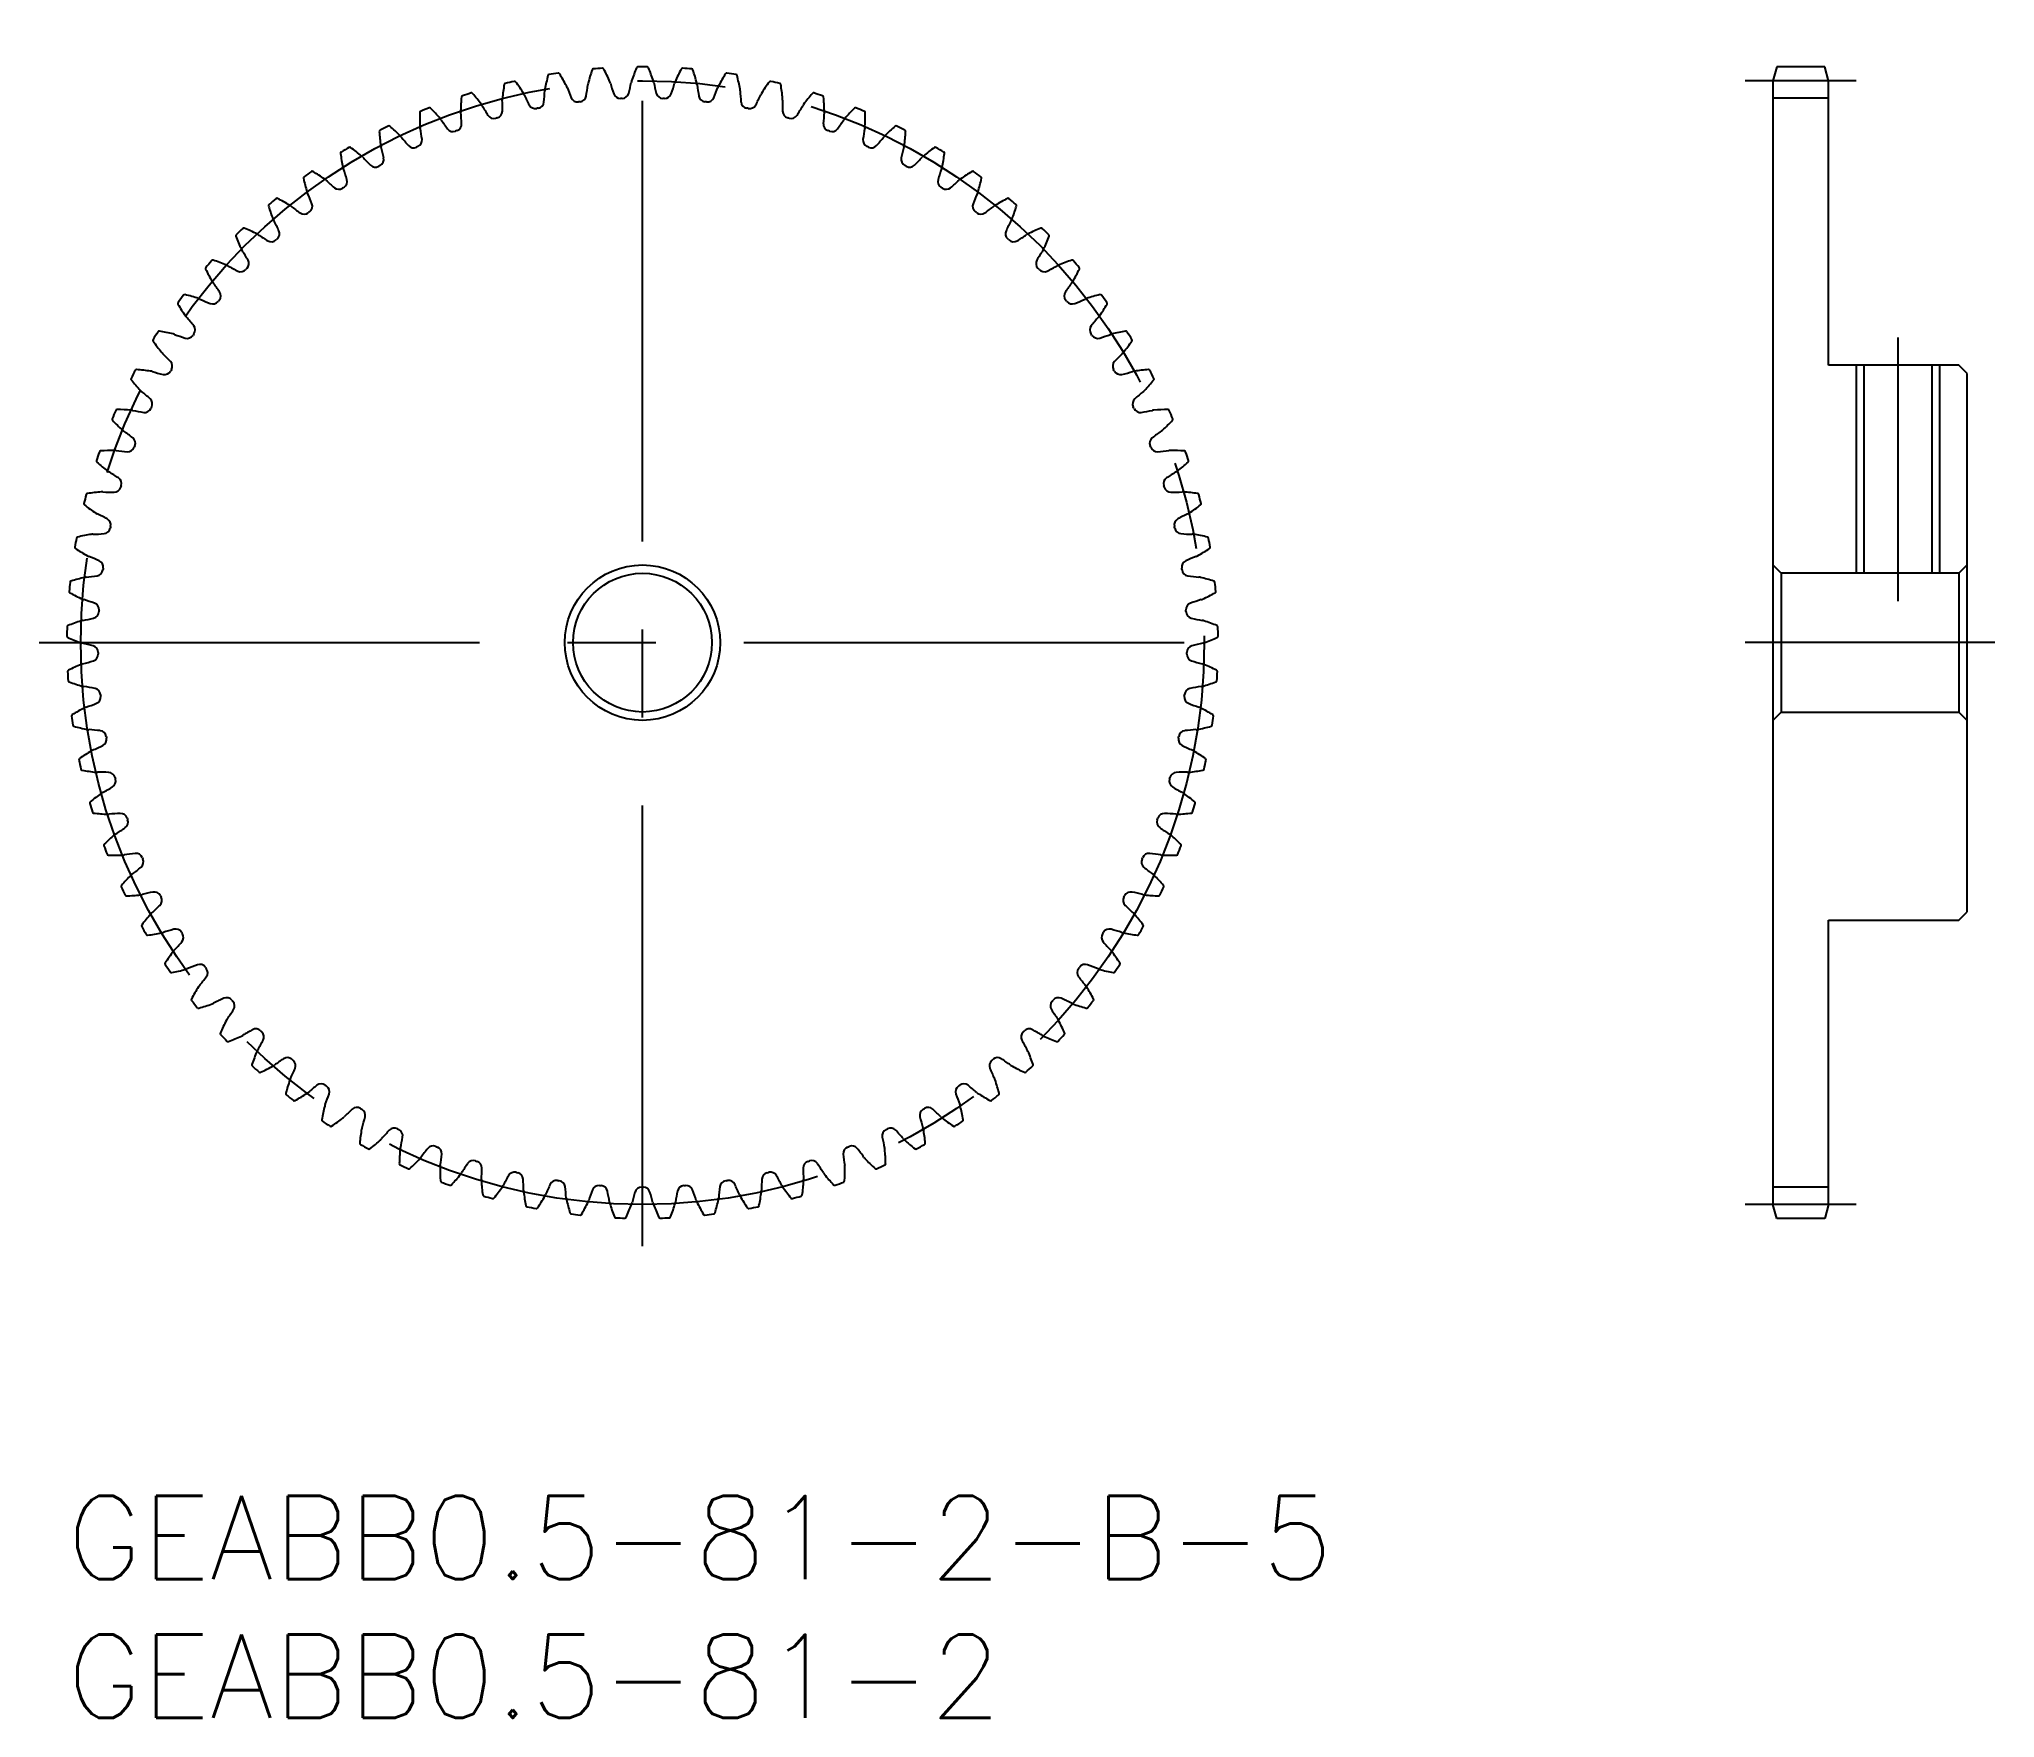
# Model space of a CAD drawing. Extents: x -1 to 69.5, y -8 to 52.5.
import ezdxf

# ---------------------------------------------------------------- set-up
doc = ezdxf.new("R2010")
doc.units = 0
doc.header["$LTSCALE"] = 0.5
doc.linetypes.add('CENTER', pattern=[50.8, 31.75, -6.35, 6.35, -6.35])
for name, color, linetype in [('MSM_CENTER', 1, 'CENTER'), ('MSM_CONTINUOUS', 7, 'CONTINUOUS'), ('MSM_NARROW', 5, 'CONTINUOUS'), ('MSM_PART_NUMBER', 7, 'CONTINUOUS')]:
    doc.layers.add(name, color=color, linetype=linetype)
doc.styles.get("Standard").update_dxf_attribs({"font": 'txt.shx', "height": 1, "bigfont": 'bigfont.shx'})

# ---------------------------------------------------------------- blocks, each defined once
blk = doc.blocks.new('*U2')
at = {"layer": 'MSM_PART_NUMBER'}
blk.add_text('GEABB0.5-81-2-B-5', height=3, dxfattribs=at).set_placement((0, -3))
blk = doc.blocks.new('*U3')
at = {"layer": 'MSM_PART_NUMBER'}
blk.add_text('GEABB0.5-81-2', height=3, dxfattribs=at).set_placement((0, -8))

msp = doc.modelspace()

# ---------------------------------------------------------------- linework, layer by layer
at = {"layer": 'MSM_CENTER'}
for p, q in [((20.75, 9), (20.75, 52.5)), ((64.5, 51), (60.5, 51)), ((66, 41.75), (66, 32.25)), ((-1, 30.75), (42.5, 30.75)), ((69.5, 30.75), (60.5, 30.75)), ((64.5, 10.5), (60.5, 10.5))]:
    msp.add_line(p, q, dxfattribs=at)
msp.add_circle((20.75, 30.75), 20.25, dxfattribs=at)
at = {"layer": 'MSM_CONTINUOUS'}
for p, q in [((61.634, 51.5), (61.5, 51)), ((63.366, 51.5), (61.634, 51.5)), ((63.5, 51), (63.366, 51.5)), ((61.5, 51), (61.5, 10.5)), ((63.5, 40.75), (63.5, 51)), ((63.5, 50.375), (61.5, 50.375)), ((68.2, 40.75), (63.5, 40.75)), ((64.771, 40.75), (64.771, 33.25)), ((67.23, 40.75), (67.23, 33.25)), ((68.5, 40.45), (68.2, 40.75)), ((68.5, 21.05), (68.5, 40.45)), ((61.5, 33.55), (61.8, 33.25)), ((61.8, 33.25), (61.8, 28.25)), ((68.2, 33.25), (61.8, 33.25)), ((68.2, 33.25), (68.5, 33.55)), ((68.2, 33.25), (68.2, 28.25)), ((61.8, 28.25), (61.5, 27.95)), ((61.8, 28.25), (68.2, 28.25)), ((68.5, 27.95), (68.2, 28.25)), ((63.5, 10.5), (63.5, 20.75)), ((63.5, 20.75), (68.2, 20.75)), ((68.2, 20.75), (68.5, 21.05)), ((63.5, 11.125), (61.5, 11.125)), ((61.634, 10), (61.5, 10.5)), ((63.366, 10), (61.634, 10)), ((63.5, 10.5), (63.366, 10))]:
    msp.add_line(p, q, dxfattribs=at)
for radius in [2.8, 2.5]:
    msp.add_circle((20.75, 30.75), radius, dxfattribs=at)
for centre, radius, start, end in [((26.744, 48.811), 6.75, 156.80982, 161.11111), ((20.585, 51.449), 0.05, 90.45625, 156.80982), ((20.75, 30.75), 20.75, 89.54375, 90.45625), ((20.915, 51.449), 0.05, 23.19018, 89.54375), ((14.756, 48.811), 6.75, 18.88889, 23.19018), ((22.417, 49.706), 6.75, 170.14315, 174.44444), ((15.816, 50.853), 0.05, 103.79006, 170.14315), ((20.75, 30.75), 20.75, 102.87708, 103.78958), ((16.137, 50.929), 0.05, 36.52351, 102.87708), ((10.753, 46.942), 6.75, 32.22222, 36.52351), ((23.881, 49.52), 6.75, 165.69871, 170), ((17.389, 51.175), 0.05, 99.34561, 165.69871), ((20.75, 30.75), 20.75, 98.43264, 99.34514), ((17.714, 51.226), 0.05, 32.07921, 98.43264), ((12.037, 47.668), 6.75, 27.77778, 32.07907), ((17.642, 50.62), 0.415, 19.92915, 27.77778), ((23.888, 52.892), 6.231, 199.99413, 203.71306), ((12.59, 51.572), 6.231, 349.62027, 353.3392), ((19.191, 50.801), 0.415, 165.55556, 173.40418), ((25.326, 49.221), 6.75, 161.25426, 165.55556), ((18.982, 51.374), 0.05, 94.90069, 161.25426), ((20.75, 30.75), 20.75, 93.9882, 94.90069), ((19.31, 51.4), 0.05, 27.63463, 93.9882), ((13.375, 48.292), 6.75, 23.33333, 27.63463), ((19.191, 50.801), 0.415, 15.48471, 23.33333), ((25.594, 52.582), 6.231, 195.54968, 199.26862), ((14.229, 52.141), 6.231, 345.17582, 348.89476), ((20.75, 50.862), 0.415, 161.11111, 168.95973), ((20.75, 50.862), 0.415, 11.04027, 18.88889), ((27.271, 52.141), 6.231, 191.10524, 194.82418), ((15.906, 52.582), 6.231, 340.73138, 344.45032), ((22.309, 50.801), 0.415, 156.66667, 164.51529), ((28.125, 48.292), 6.75, 152.36537, 156.66667), ((22.19, 51.4), 0.05, 86.01133, 152.36537), ((20.75, 30.75), 20.75, 85.09931, 86.0118), ((22.518, 51.374), 0.05, 18.74574, 85.09931), ((16.174, 49.221), 6.75, 14.44444, 18.74574), ((22.309, 50.801), 0.415, 6.59582, 14.44444), ((28.91, 51.572), 6.231, 186.6608, 190.37973), ((17.612, 52.892), 6.231, 336.28693, 340.00587), ((23.858, 50.62), 0.415, 152.22222, 160.07085), ((29.463, 47.668), 6.75, 147.92093, 152.22222), ((23.786, 51.226), 0.05, 81.56689, 147.92093), ((20.75, 30.75), 20.75, 80.65486, 81.56736), ((24.111, 51.175), 0.05, 14.30129, 80.65486), ((17.619, 49.52), 6.75, 10, 14.30129), ((30.747, 46.942), 6.75, 143.47649, 147.77778), ((25.363, 50.929), 0.05, 77.12292, 143.47649), ((20.75, 30.75), 20.75, 76.21042, 77.12292), ((25.684, 50.853), 0.05, 9.85685, 76.21042), ((19.083, 49.706), 6.75, 5.55556, 9.85685), ((20.943, 49.779), 6.75, 174.5876, 178.88889), ((14.273, 50.411), 0.05, 108.2345, 174.5876), ((20.75, 30.75), 20.75, 107.32153, 108.23403), ((14.587, 50.511), 0.05, 40.96796, 107.32153), ((9.528, 46.118), 6.75, 36.66667, 40.96796), ((14.609, 49.901), 0.415, 28.81804, 36.66667), ((20.429, 53.111), 6.231, 208.88302, 212.60195), ((16.112, 50.32), 0.415, 174.44444, 182.29307), ((9.471, 50.061), 6.231, 358.50916, 2.22809), ((16.112, 50.32), 0.415, 24.3736, 32.22222), ((22.162, 53.069), 6.231, 204.43857, 208.15751), ((16.889, 50.246), 0.25, 208.15749, 281.20032), ((16.95, 50.258), 0.25, 281.02192, 354.06474), ((11.002, 50.877), 6.231, 354.06471, 357.78365), ((17.642, 50.62), 0.415, 170, 177.84862), ((18.412, 50.487), 0.25, 203.71305, 276.75587), ((20.75, 30.75), 19.625, 96.57746, 96.75587), ((18.473, 50.494), 0.25, 276.57745, 349.62027), ((19.948, 50.609), 0.25, 199.2686, 272.31143), ((20.75, 30.75), 19.625, 92.13302, 92.31143), ((20.01, 50.611), 0.25, 272.133, 345.17582), ((21.49, 50.611), 0.25, 194.82416, 267.86698), ((20.75, 30.75), 19.625, 87.68857, 87.86698), ((21.552, 50.609), 0.25, 267.68862, 340.73138), ((23.027, 50.494), 0.25, 190.37973, 263.42261), ((20.75, 30.75), 19.625, 83.24413, 83.42254), ((23.088, 50.487), 0.25, 263.24418, 336.28693), ((23.858, 50.62), 0.415, 2.15138, 10), ((30.498, 50.877), 6.231, 182.21635, 185.93529), ((24.55, 50.258), 0.25, 185.93529, 258.97817), ((24.611, 50.246), 0.25, 258.79973, 331.84249), ((19.338, 53.069), 6.231, 331.84249, 335.56143), ((25.388, 50.32), 0.415, 147.77778, 155.6264), ((32.029, 50.061), 6.231, 177.77191, 181.49084), ((25.388, 50.32), 0.415, 357.70693, 5.55556), ((21.071, 53.111), 6.231, 327.39805, 331.11698), ((26.891, 49.901), 0.415, 143.33333, 151.18196), ((31.972, 46.118), 6.75, 139.03204, 143.33333), ((26.913, 50.511), 0.05, 72.678, 139.03204), ((20.75, 30.75), 20.75, 71.76597, 72.67847), ((27.227, 50.411), 0.05, 5.4124, 71.76597), ((20.557, 49.779), 6.75, 1.11111, 5.4124), ((20.75, 30.75), 20.75, 116.21042, 117.12292), ((11.607, 49.322), 0.05, 49.85685, 116.21042), ((7.288, 44.2), 6.75, 45.55556, 49.85685), ((19.468, 49.736), 6.75, 179.03204, 183.33333), ((12.769, 49.85), 0.05, 112.67894, 179.03204), ((20.75, 30.75), 20.75, 111.76597, 112.67847), ((13.074, 49.974), 0.05, 45.4124, 111.76597), ((8.371, 45.203), 6.75, 41.11111, 45.4124), ((13.144, 49.368), 0.415, 33.26249, 41.11111), ((18.697, 53.019), 6.231, 213.32746, 217.0464), ((13.981, 49.437), 0.25, 289.91082, 2.95363), ((14.609, 49.901), 0.415, 178.88889, 186.73751), ((8.009, 49.129), 6.231, 2.9536, 6.67254), ((15.39, 49.889), 0.25, 212.60193, 285.64476), ((20.75, 30.75), 19.625, 105.46635, 105.64476), ((15.45, 49.905), 0.25, 285.46637, 358.50918), ((20.75, 30.75), 19.625, 101.02191, 101.20032), ((20.75, 30.75), 19.625, 78.79968, 78.97809), ((26.05, 49.905), 0.25, 181.49084, 254.53365), ((20.75, 30.75), 19.625, 74.35524, 74.53365), ((26.11, 49.889), 0.25, 254.35529, 327.39805), ((33.491, 49.129), 6.231, 173.32746, 177.0464), ((27.519, 49.437), 0.25, 177.0464, 250.08928), ((26.891, 49.901), 0.415, 353.26249, 1.11111), ((22.803, 53.019), 6.231, 322.9536, 326.67254), ((28.356, 49.368), 0.415, 138.88889, 146.73751), ((33.129, 45.203), 6.75, 134.5876, 138.88889), ((28.426, 49.974), 0.05, 68.23403, 134.5876), ((20.75, 30.75), 20.75, 67.32153, 68.23403), ((28.731, 49.85), 0.05, 0.96796, 67.32153), ((22.032, 49.736), 6.75, 356.66667, 0.96796), ((34.212, 44.2), 6.75, 130.14315, 134.44444), ((29.893, 49.322), 0.05, 63.79006, 130.14315), ((20.75, 30.75), 20.75, 62.87708, 63.78958), ((11.313, 49.174), 0.05, 117.12339, 183.47649), ((18.001, 49.58), 6.75, 183.47649, 187.77778), ((11.724, 48.723), 0.415, 187.77778, 195.6264), ((11.724, 48.723), 0.415, 37.70693, 45.55556), ((16.977, 52.793), 6.231, 217.77191, 221.49084), ((12.497, 48.831), 0.25, 221.49082, 294.53365), ((12.554, 48.856), 0.25, 294.35526, 7.39805), ((13.144, 49.368), 0.415, 183.33333, 191.18196), ((6.623, 48.086), 6.231, 7.39805, 11.11698), ((13.923, 49.416), 0.25, 217.04638, 290.0892), ((20.75, 30.75), 19.625, 109.9108, 110.0892), ((20.75, 30.75), 19.625, 69.9108, 70.0892), ((27.577, 49.416), 0.25, 249.91084, 322.9536), ((28.946, 48.856), 0.25, 172.60195, 245.64476), ((34.877, 48.086), 6.231, 168.88302, 172.60195), ((28.356, 49.368), 0.415, 348.81804, 356.66667), ((29.003, 48.831), 0.25, 245.4664, 318.50916), ((24.523, 52.793), 6.231, 318.50916, 322.22809), ((29.776, 48.723), 0.415, 134.44444, 142.29307), ((29.776, 48.723), 0.415, 344.3736, 352.22222), ((23.499, 49.58), 6.75, 352.22222, 356.52351), ((30.187, 49.174), 0.05, 356.52351, 62.87708), ((9.914, 48.387), 0.05, 121.56736, 187.92093), ((16.55, 49.31), 6.75, 187.92093, 192.22222), ((20.75, 30.75), 20.75, 120.65486, 121.56736), ((10.196, 48.557), 0.05, 54.30129, 120.65486), ((6.286, 43.116), 6.75, 50, 54.30129), ((10.358, 47.969), 0.415, 42.15138, 50), ((15.281, 52.434), 6.231, 222.21635, 225.93529), ((11.121, 48.137), 0.25, 225.93527, 298.97809), ((20.75, 30.75), 19.625, 118.79968, 118.97809), ((11.175, 48.167), 0.25, 298.79971, 11.84249), ((5.322, 46.939), 6.231, 11.84249, 15.56143), ((20.75, 30.75), 19.625, 114.35524, 114.53365), ((20.75, 30.75), 19.625, 65.46635, 65.64476), ((30.325, 48.167), 0.25, 168.15751, 241.20032), ((36.178, 46.939), 6.231, 164.43857, 168.15751), ((20.75, 30.75), 19.625, 61.02191, 61.20032), ((30.379, 48.137), 0.25, 241.02186, 314.06471), ((26.219, 52.434), 6.231, 314.06471, 317.78365), ((31.142, 47.969), 0.415, 130, 137.84862), ((35.214, 43.116), 6.75, 125.69871, 130), ((31.304, 48.557), 0.05, 59.34514, 125.69871), ((20.75, 30.75), 20.75, 58.43264, 59.34514), ((24.95, 49.31), 6.75, 347.77778, 352.07907), ((31.586, 48.387), 0.05, 352.07907, 58.43264), ((8.579, 47.494), 0.05, 126.0118, 192.36537), ((15.124, 48.929), 6.75, 192.36537, 196.66667), ((20.75, 30.75), 20.75, 125.09931, 126.0118), ((8.848, 47.686), 0.05, 58.74574, 125.09931), ((5.371, 41.958), 6.75, 54.44444, 58.74574), ((9.055, 47.112), 0.415, 46.59582, 54.44444), ((13.617, 51.945), 6.231, 226.6608, 230.37973), ((10.358, 47.969), 0.415, 192.22222, 200.07085), ((4.114, 45.695), 6.231, 16.28693, 20.00587), ((9.854, 47.372), 0.25, 303.24411, 16.28693), ((31.646, 47.372), 0.25, 163.71307, 236.75587), ((37.386, 45.695), 6.231, 159.99413, 163.71307), ((31.142, 47.969), 0.415, 339.92915, 347.77778), ((27.883, 51.945), 6.231, 309.62027, 313.3392), ((32.445, 47.112), 0.415, 125.55556, 133.40418), ((36.129, 41.958), 6.75, 121.25426, 125.55556), ((32.652, 47.686), 0.05, 54.90069, 121.25426), ((20.75, 30.75), 20.75, 53.9882, 54.90069), ((26.376, 48.929), 6.75, 343.33333, 347.63463), ((32.921, 47.494), 0.05, 347.63463, 53.9882), ((7.318, 46.501), 0.05, 130.45672, 196.80982), ((20.75, 30.75), 20.75, 129.54375, 130.45625), ((7.571, 46.713), 0.05, 63.19018, 129.54375), ((4.549, 40.733), 6.75, 58.88889, 63.19018), ((9.055, 47.112), 0.415, 196.66667, 204.51529), ((3.006, 44.361), 6.231, 20.73138, 24.45032), ((8.599, 46.478), 0.25, 307.68855, 20.73138), ((9.803, 47.338), 0.25, 230.37971, 303.42254), ((20.75, 30.75), 19.625, 123.24413, 123.42254), ((20.75, 30.75), 19.625, 56.57746, 56.75587), ((31.697, 47.338), 0.25, 236.57742, 309.62027), ((32.901, 46.478), 0.25, 159.26862, 232.31143), ((38.494, 44.361), 6.231, 155.54968, 159.26862), ((32.445, 47.112), 0.415, 335.48471, 343.33333), ((36.951, 40.733), 6.75, 116.80982, 121.11111), ((33.929, 46.713), 0.05, 50.45625, 116.80982), ((20.75, 30.75), 20.75, 49.54375, 50.45625), ((34.182, 46.501), 0.05, 343.19018, 49.54375), ((13.732, 48.438), 6.75, 196.80982, 201.11111), ((7.822, 46.157), 0.415, 201.11111, 208.95973), ((2.004, 42.945), 6.231, 25.17582, 28.89476), ((7.822, 46.157), 0.415, 51.04027, 58.88889), ((11.996, 51.329), 6.231, 231.10524, 234.82418), ((8.55, 46.44), 0.25, 234.82416, 307.86698), ((20.75, 30.75), 19.625, 127.68857, 127.86698), ((20.75, 30.75), 19.625, 52.13302, 52.31143), ((32.95, 46.44), 0.25, 232.13297, 305.17582), ((29.504, 51.329), 6.231, 305.17582, 308.89476), ((33.678, 46.157), 0.415, 121.11111, 128.95973), ((39.496, 42.945), 6.231, 151.10524, 154.82418), ((33.678, 46.157), 0.415, 331.04027, 338.88889), ((27.768, 48.438), 6.75, 338.88889, 343.19018), ((6.138, 45.412), 0.05, 134.90117, 201.25426), ((12.383, 47.841), 6.75, 201.25426, 205.55556), ((20.75, 30.75), 20.75, 133.9882, 134.90069), ((6.374, 45.643), 0.05, 67.63463, 133.9882), ((3.824, 39.447), 6.75, 63.33333, 67.63463), ((6.667, 45.108), 0.415, 55.48471, 63.33333), ((10.427, 50.588), 6.231, 235.54968, 239.26862), ((7.371, 45.448), 0.25, 239.26861, 312.31143), ((20.75, 30.75), 19.625, 132.13302, 132.31143), ((7.417, 45.489), 0.25, 312.133, 25.17585), ((34.083, 45.489), 0.25, 154.82418, 227.86698), ((20.75, 30.75), 19.625, 47.68857, 47.86698), ((34.129, 45.448), 0.25, 227.68853, 300.73141), ((31.073, 50.588), 6.231, 300.73138, 304.45032), ((34.833, 45.108), 0.415, 116.66667, 124.51529), ((37.676, 39.447), 6.75, 112.36537, 116.66667), ((35.126, 45.643), 0.05, 46.01133, 112.36537), ((20.75, 30.75), 20.75, 45.09931, 46.0118), ((29.117, 47.841), 6.75, 334.44444, 338.74574), ((35.362, 45.412), 0.05, 338.74574, 45.09931), ((20.75, 30.75), 20.75, 138.43264, 139.34514), ((5.263, 44.484), 0.05, 72.07907, 138.43264), ((3.201, 38.11), 6.75, 67.77778, 72.07907), ((6.667, 45.108), 0.415, 205.55556, 213.40418), ((1.115, 41.456), 6.231, 29.62027, 33.3392), ((6.315, 44.412), 0.25, 316.57744, 29.62027), ((35.185, 44.412), 0.25, 150.37973, 223.42254), ((40.385, 41.456), 6.231, 146.6608, 150.37973), ((34.833, 45.108), 0.415, 326.59582, 334.44444), ((38.299, 38.11), 6.75, 107.92093, 112.22222), ((36.237, 44.484), 0.05, 41.56736, 107.92093), ((20.75, 30.75), 20.75, 40.65486, 41.56736), ((5.046, 44.236), 0.05, 139.34561, 205.69871), ((11.083, 47.141), 6.75, 205.69871, 210), ((5.597, 43.974), 0.415, 210, 217.84862), ((0.345, 39.902), 6.231, 34.06471, 37.78365), ((5.597, 43.974), 0.415, 59.92915, 67.77778), ((8.921, 49.729), 6.231, 239.99413, 243.71306), ((6.272, 44.367), 0.25, 243.71305, 316.75587), ((20.75, 30.75), 19.625, 136.57746, 136.75587), ((20.75, 30.75), 19.625, 43.24413, 43.42254), ((35.228, 44.367), 0.25, 223.24408, 296.28696), ((32.579, 49.729), 6.231, 296.28694, 300.00587), ((35.903, 43.974), 0.415, 112.22222, 120.07085), ((41.155, 39.902), 6.231, 142.21635, 145.93529), ((35.903, 43.974), 0.415, 322.15138, 330), ((30.417, 47.141), 6.75, 330, 334.30129), ((36.454, 44.236), 0.05, 334.30129, 40.65486), ((4.048, 42.979), 0.05, 143.78911, 210.14315), ((20.75, 30.75), 20.75, 142.87708, 143.78958), ((4.245, 43.243), 0.05, 76.52351, 142.87708), ((2.684, 36.727), 6.75, 72.22222, 76.52351), ((4.618, 42.76), 0.415, 64.3736, 72.22222), ((7.486, 48.755), 6.231, 244.43857, 248.15751), ((5.261, 43.204), 0.25, 248.15749, 321.20032), ((20.75, 30.75), 19.625, 141.02191, 141.20032), ((5.299, 43.252), 0.25, 321.02189, 34.06474), ((36.201, 43.252), 0.25, 145.93529, 218.97809), ((20.75, 30.75), 19.625, 38.79968, 38.97809), ((36.239, 43.204), 0.25, 218.79964, 291.84249), ((34.014, 48.755), 6.231, 291.84249, 295.56143), ((36.882, 42.76), 0.415, 107.77778, 115.6264), ((38.816, 36.727), 6.75, 103.47649, 107.77778), ((37.255, 43.243), 0.05, 37.12292, 103.47649), ((20.75, 30.75), 20.75, 36.21042, 37.12292), ((37.452, 42.979), 0.05, 329.85685, 36.21042), ((9.842, 46.343), 6.75, 210.14315, 214.44444), ((4.618, 42.76), 0.415, 214.44444, 222.29307), ((-0.303, 38.293), 6.231, 38.50916, 42.22809), ((41.803, 38.293), 6.231, 137.77191, 141.49084), ((36.882, 42.76), 0.415, 317.70693, 325.55556), ((31.658, 46.343), 6.75, 325.55556, 329.85685), ((3.151, 41.648), 0.05, 148.23355, 214.5876), ((20.75, 30.75), 20.75, 147.32153, 148.23403), ((8.667, 45.451), 6.75, 214.5876, 218.88889), ((3.327, 41.926), 0.05, 80.96796, 147.32153), ((2.275, 35.31), 6.75, 76.66667, 80.96796), ((3.736, 41.474), 0.415, 68.81804, 76.66667), ((6.13, 47.673), 6.231, 248.88302, 252.60195), ((4.342, 41.966), 0.25, 252.60194, 325.64476), ((20.75, 30.75), 19.625, 145.46635, 145.64476), ((4.377, 42.017), 0.25, 325.46633, 38.50916), ((37.123, 42.017), 0.25, 141.49084, 214.53365), ((20.75, 30.75), 19.625, 34.35524, 34.53365), ((37.158, 41.966), 0.25, 214.3552, 287.39807), ((35.37, 47.673), 6.231, 287.39805, 291.11698), ((37.764, 41.474), 0.415, 103.33333, 111.18196), ((39.225, 35.31), 6.75, 99.03204, 103.33333), ((32.833, 45.451), 6.75, 321.11111, 325.4124), ((38.173, 41.926), 0.05, 32.67847, 99.03204), ((20.75, 30.75), 20.75, 31.76597, 32.67847), ((38.349, 41.648), 0.05, 325.4124, 31.76597), ((3.736, 41.474), 0.415, 218.88889, 226.73751), ((-0.824, 36.639), 6.231, 42.9536, 46.67254), ((42.324, 36.639), 6.231, 133.32746, 137.0464), ((37.764, 41.474), 0.415, 313.26249, 321.11111), ((2.359, 40.251), 0.05, 152.67847, 219.03204), ((20.75, 30.75), 20.75, 151.76597, 152.67847), ((7.564, 44.47), 6.75, 219.03204, 223.33333), ((2.513, 40.543), 0.05, 85.4124, 151.76597), ((1.977, 33.864), 6.75, 81.11111, 85.4124), ((2.956, 40.123), 0.415, 73.26249, 81.11111), ((4.863, 46.489), 6.231, 253.32746, 257.0464), ((3.522, 40.661), 0.25, 257.04638, 330.0892), ((3.553, 40.714), 0.25, 329.91077, 42.9536), ((20.75, 30.75), 19.625, 149.9108, 150.0892), ((37.947, 40.714), 0.25, 137.0464, 210.08913), ((20.75, 30.75), 19.625, 29.9108, 30.0892), ((37.978, 40.661), 0.25, 209.91075, 282.9536), ((36.637, 46.489), 6.231, 282.9536, 286.67254), ((38.544, 40.123), 0.415, 98.88889, 106.73751), ((39.523, 33.864), 6.75, 94.5876, 98.88889), ((33.936, 44.47), 6.75, 316.66667, 320.96796), ((38.987, 40.543), 0.05, 28.23403, 94.5876), ((20.75, 30.75), 20.75, 27.32153, 28.23403), ((39.141, 40.251), 0.05, 320.96796, 27.32153), ((2.956, 40.123), 0.415, 223.33333, 231.18196), ((-1.216, 34.949), 6.231, 47.39805, 51.11698), ((2.833, 39.352), 0.25, 334.35522, 47.39807), ((38.667, 39.352), 0.25, 132.60195, 205.64468), ((42.716, 34.949), 6.231, 128.88302, 132.60195), ((38.544, 40.123), 0.415, 308.81804, 316.66667), ((1.678, 38.797), 0.05, 157.12244, 223.47649), ((20.75, 30.75), 20.75, 156.21042, 157.12291), ((1.809, 39.1), 0.05, 89.85685, 156.21042), ((1.792, 32.4), 6.75, 85.55556, 89.85685), ((2.283, 38.716), 0.415, 77.70693, 85.55556), ((3.691, 45.211), 6.231, 257.77191, 261.49084), ((2.806, 39.296), 0.25, 261.49083, 334.53365), ((20.75, 30.75), 19.625, 154.35524, 154.53365), ((20.75, 30.75), 19.625, 25.46635, 25.64476), ((38.694, 39.296), 0.25, 205.46631, 278.50916), ((37.809, 45.211), 6.231, 278.50916, 282.22809), ((39.217, 38.716), 0.415, 94.44444, 102.29307), ((39.708, 32.4), 6.75, 90.14315, 94.44444), ((39.691, 39.1), 0.05, 23.78958, 90.14315), ((20.75, 30.75), 20.75, 22.87708, 23.78958), ((39.822, 38.797), 0.05, 316.52351, 22.87708), ((6.54, 43.407), 6.75, 223.47649, 227.77778), ((2.283, 38.716), 0.415, 227.77778, 235.6264), ((-1.475, 33.235), 6.231, 51.84249, 55.56143), ((2.22, 37.937), 0.25, 338.79966, 51.84252), ((39.28, 37.937), 0.25, 128.15751, 201.20024), ((42.975, 33.235), 6.231, 124.43857, 128.15751), ((39.217, 38.716), 0.415, 304.3736, 312.22222), ((34.96, 43.407), 6.75, 312.22222, 316.52351), ((20.75, 30.75), 20.75, 160.65486, 161.56736), ((1.219, 37.607), 0.05, 94.30129, 160.65486), ((1.721, 30.926), 6.75, 90, 94.30129), ((1.721, 37.261), 0.415, 82.15138, 90), ((2.622, 43.845), 6.231, 262.21635, 265.93529), ((2.198, 37.88), 0.25, 265.93527, 338.97809), ((20.75, 30.75), 19.625, 158.79968, 158.97809), ((20.75, 30.75), 19.625, 21.02191, 21.20032), ((39.302, 37.88), 0.25, 201.02186, 274.06471), ((38.878, 43.845), 6.231, 274.06471, 277.78365), ((39.779, 37.261), 0.415, 90, 97.84862), ((39.779, 30.926), 6.75, 85.69871, 90), ((40.281, 37.607), 0.05, 19.34514, 85.69871), ((20.75, 30.75), 20.75, 18.43264, 19.34514), ((1.112, 37.295), 0.05, 161.56736, 227.92093), ((5.602, 42.268), 6.75, 227.92093, 232.22222), ((1.721, 37.261), 0.415, 232.22222, 240.07085), ((-1.601, 31.505), 6.231, 56.28694, 60.00587), ((1.719, 36.48), 0.25, 343.24411, 56.28696), ((39.781, 36.48), 0.25, 123.71307, 196.75579), ((43.101, 31.505), 6.231, 119.99413, 123.71307), ((39.779, 37.261), 0.415, 299.92915, 307.77778), ((35.898, 42.268), 6.75, 307.77778, 312.07907), ((40.388, 37.295), 0.05, 312.07907, 18.43264), ((20.75, 30.75), 20.75, 165.09931, 166.0118), ((0.746, 36.073), 0.05, 98.74574, 165.09931), ((1.765, 29.451), 6.75, 94.44444, 98.74574), ((1.274, 35.767), 0.415, 86.59582, 94.44444), ((1.661, 42.401), 6.231, 266.6608, 270.37973), ((1.701, 36.421), 0.25, 270.37971, 343.42254), ((20.75, 30.75), 19.625, 163.24413, 163.42254), ((20.75, 30.75), 19.625, 16.57746, 16.75587), ((39.799, 36.421), 0.25, 196.57742, 269.6203), ((39.839, 42.401), 6.231, 269.62027, 273.3392), ((40.226, 35.767), 0.415, 85.55556, 93.40418), ((39.735, 29.451), 6.75, 81.25426, 85.55556), ((40.754, 36.073), 0.05, 14.90022, 81.25426), ((20.75, 30.75), 20.75, 13.9882, 14.90069), ((0.664, 35.754), 0.05, 166.0118, 232.36537), ((4.755, 41.06), 6.75, 232.36537, 236.66667), ((1.274, 35.767), 0.415, 236.66667, 244.51529), ((-1.592, 29.771), 6.231, 60.73138, 64.45032), ((43.092, 29.771), 6.231, 115.54968, 119.26862), ((40.226, 35.767), 0.415, 295.48471, 303.33333), ((36.745, 41.06), 6.75, 303.33333, 307.63463), ((40.836, 35.754), 0.05, 307.63463, 13.9882), ((0.394, 34.507), 0.05, 103.19018, 169.54375), ((1.923, 27.983), 6.75, 98.88889, 103.19018), ((0.944, 34.242), 0.415, 91.04027, 98.88889), ((0.816, 40.887), 6.231, 271.10524, 274.82418), ((1.319, 34.927), 0.25, 274.82416, 347.8669), ((1.332, 34.988), 0.25, 347.68855, 60.73141), ((20.75, 30.75), 19.625, 167.68857, 167.86698), ((40.168, 34.988), 0.25, 119.26862, 192.31143), ((20.75, 30.75), 19.625, 12.13302, 12.31143), ((40.181, 34.927), 0.25, 192.13297, 265.17582), ((40.684, 40.887), 6.231, 265.17582, 268.89476), ((40.556, 34.242), 0.415, 81.11111, 88.95973), ((39.577, 27.983), 6.75, 76.80982, 81.11111), ((41.106, 34.507), 0.05, 10.45625, 76.80982), ((20.75, 30.75), 20.75, 169.54375, 170.45625), ((0.337, 34.182), 0.05, 170.45578, 236.80982), ((4.004, 39.789), 6.75, 236.80982, 241.11111), ((0.944, 34.242), 0.415, 241.11111, 248.95973), ((-1.449, 28.042), 6.231, 65.17582, 68.89476), ((42.949, 28.042), 6.231, 111.10524, 114.82418), ((40.556, 34.242), 0.415, 291.04027, 298.88889), ((37.496, 39.789), 6.75, 298.88889, 303.19018), ((20.75, 30.75), 20.75, 9.54375, 10.45625), ((41.163, 34.182), 0.05, 303.19018, 9.54375), ((0.09, 39.312), 6.231, 275.54968, 279.26862), ((1.054, 33.409), 0.25, 279.2686, 352.31135), ((1.062, 33.47), 0.25, 352.13299, 65.17582), ((20.75, 30.75), 19.625, 172.13302, 172.31143), ((40.438, 33.47), 0.25, 114.82417, 187.8669), ((20.75, 30.75), 19.625, 7.68857, 7.86698), ((40.446, 33.409), 0.25, 187.68853, 260.73138), ((41.41, 39.312), 6.231, 260.73138, 264.45032), ((20.75, 30.75), 20.75, 173.9882, 174.90069), ((0.132, 32.59), 0.05, 174.90022, 241.25426), ((3.354, 38.464), 6.75, 241.25426, 245.55556), ((0.164, 32.918), 0.05, 107.63463, 173.9882), ((2.194, 26.533), 6.75, 103.33333, 107.63463), ((0.733, 32.697), 0.415, 95.48471, 103.33333), ((40.767, 32.697), 0.415, 76.66667, 84.51529), ((39.306, 26.533), 6.75, 72.36537, 76.66667), ((38.146, 38.464), 6.75, 294.44444, 298.74574), ((41.336, 32.918), 0.05, 6.01133, 72.36537), ((20.75, 30.75), 20.75, 5.09931, 6.0118), ((41.368, 32.59), 0.05, 298.74574, 5.09931), ((0.733, 32.697), 0.415, 245.55556, 253.40418), ((-1.172, 26.33), 6.231, 69.62027, 73.3392), ((0.907, 31.875), 0.25, 283.71305, 356.75579), ((0.91, 31.937), 0.25, 356.57744, 69.62027), ((20.75, 30.75), 19.625, 176.57746, 176.75587), ((40.59, 31.937), 0.25, 110.37973, 183.42246), ((20.75, 30.75), 19.625, 3.24413, 3.42254), ((40.593, 31.875), 0.25, 183.24409, 256.28693), ((42.672, 26.33), 6.231, 106.6608, 110.37973), ((40.767, 32.697), 0.415, 286.59582, 294.44444), ((20.75, 30.75), 20.75, 178.43264, 179.34514), ((0.058, 31.316), 0.05, 112.07907, 178.43264), ((2.576, 25.108), 6.75, 107.77778, 112.07907), ((0.642, 31.14), 0.415, 99.92915, 107.77778), ((-0.511, 37.685), 6.231, 279.99413, 283.71306), ((42.011, 37.685), 6.231, 256.28693, 260.00587), ((40.858, 31.14), 0.415, 72.22222, 80.07085), ((38.924, 25.108), 6.75, 67.92093, 72.22222), ((41.442, 31.316), 0.05, 1.56689, 67.92093), ((20.75, 30.75), 20.75, 0.65486, 1.56736), ((0.051, 30.987), 0.05, 179.34466, 245.69871), ((2.809, 37.093), 6.75, 245.69871, 250), ((0.642, 31.14), 0.415, 250, 257.84862), ((-0.764, 24.645), 6.231, 74.06471, 77.78365), ((0.878, 30.396), 0.25, 1.02188, 74.06471), ((0.879, 30.334), 0.25, 288.15749, 1.20032), ((20.75, 30.75), 19.625, 181.02191, 181.20032), ((20.75, 30.75), 19.625, 358.79968, 358.97809), ((40.621, 30.334), 0.25, 178.79964, 251.84249), ((40.622, 30.396), 0.25, 105.93528, 178.97809), ((42.264, 24.645), 6.231, 102.21635, 105.93529), ((40.858, 31.14), 0.415, 282.15138, 290), ((38.691, 37.093), 6.75, 290, 294.30129), ((41.449, 30.987), 0.05, 294.30129, 0.65486), ((0.076, 29.711), 0.05, 116.52351, 182.87708), ((20.75, 30.75), 20.75, 182.87708, 183.78958), ((3.068, 23.716), 6.75, 112.22222, 116.52351), ((0.672, 29.581), 0.415, 104.3736, 112.22222), ((-0.984, 36.017), 6.231, 284.43857, 288.15751), ((42.484, 36.017), 6.231, 251.84249, 255.56143), ((40.828, 29.581), 0.415, 67.77778, 75.6264), ((38.432, 23.716), 6.75, 63.47649, 67.77778), ((41.424, 29.711), 0.05, 357.12244, 63.47649), ((20.75, 30.75), 20.75, 356.21042, 357.12291), ((0.095, 29.382), 0.05, 183.78911, 250.14315), ((2.371, 35.684), 6.75, 250.14315, 254.44444), ((0.672, 29.581), 0.415, 254.44444, 262.29307), ((-0.226, 22.996), 6.231, 78.50916, 82.22809), ((0.965, 28.857), 0.25, 5.46632, 78.50916), ((40.535, 28.857), 0.25, 101.49084, 174.53365), ((41.726, 22.996), 6.231, 97.77191, 101.49084), ((40.828, 29.581), 0.415, 277.70693, 285.55556), ((39.129, 35.684), 6.75, 285.55556, 289.85685), ((41.405, 29.382), 0.05, 289.85685, 356.21042), ((3.666, 22.367), 6.75, 116.66667, 120.96796), ((0.823, 28.028), 0.415, 108.81804, 116.66667), ((-1.327, 34.317), 6.231, 288.88302, 292.60195), ((0.971, 28.795), 0.25, 292.60194, 5.64476), ((20.75, 30.75), 19.625, 185.46635, 185.64476), ((40.529, 28.795), 0.25, 174.3552, 247.39805), ((20.75, 30.75), 19.625, 354.35524, 354.53365), ((42.827, 34.317), 6.231, 247.39805, 251.11698), ((40.677, 28.028), 0.415, 63.33333, 71.18196), ((37.834, 22.367), 6.75, 59.03204, 63.33333), ((0.219, 28.112), 0.05, 120.96796, 187.32153), ((20.75, 30.75), 20.75, 187.32153, 188.23403), ((0.263, 27.785), 0.05, 188.23403, 254.5876), ((2.044, 34.244), 6.75, 254.5876, 258.88889), ((0.823, 28.028), 0.415, 258.88889, 266.73751), ((0.438, 21.394), 6.231, 82.9536, 86.67254), ((1.172, 27.329), 0.25, 9.91077, 82.9536), ((40.328, 27.329), 0.25, 97.0464, 170.0892), ((41.062, 21.394), 6.231, 93.32746, 97.0464), ((40.677, 28.028), 0.415, 273.26249, 281.11111), ((39.456, 34.244), 6.75, 281.11111, 285.4124), ((41.237, 27.785), 0.05, 285.4124, 351.76597), ((20.75, 30.75), 20.75, 351.76597, 352.67847), ((41.281, 28.112), 0.05, 352.67847, 59.03204), ((4.367, 21.068), 6.75, 121.11111, 125.4124), ((1.094, 26.492), 0.415, 113.26249, 121.11111), ((-1.537, 32.595), 6.231, 293.32746, 297.0464), ((1.182, 27.268), 0.25, 297.04638, 10.08913), ((20.75, 30.75), 19.625, 189.9108, 190.0892), ((40.318, 27.268), 0.25, 169.91075, 242.9536), ((20.75, 30.75), 19.625, 349.9108, 350.0892), ((43.037, 32.595), 6.231, 242.9536, 246.67254), ((40.406, 26.492), 0.415, 58.88889, 66.73751), ((37.133, 21.068), 6.75, 54.5876, 58.88889), ((0.485, 26.529), 0.05, 125.4124, 191.76597), ((20.75, 30.75), 20.75, 191.76597, 192.67847), ((0.555, 26.207), 0.05, 192.678, 259.03204), ((1.829, 32.784), 6.75, 259.03204, 263.33333), ((39.671, 32.784), 6.75, 276.66667, 280.96796), ((40.945, 26.207), 0.05, 280.96796, 347.32153), ((20.75, 30.75), 20.75, 347.32153, 348.23403), ((41.015, 26.529), 0.05, 348.23403, 54.5876), ((1.094, 26.492), 0.415, 263.33333, 271.18196), ((1.224, 19.848), 6.231, 87.39805, 91.11698), ((-1.613, 30.862), 6.231, 297.77191, 301.49084), ((1.496, 25.822), 0.25, 14.35521, 87.39805), ((1.511, 25.762), 0.25, 301.49083, 14.53365), ((20.75, 30.75), 19.625, 194.35524, 194.53365), ((39.989, 25.762), 0.25, 165.46631, 238.50916), ((20.75, 30.75), 19.625, 345.46635, 345.64476), ((40.004, 25.822), 0.25, 92.60195, 165.64476), ((43.113, 30.862), 6.231, 238.50916, 242.22809), ((40.276, 19.848), 6.231, 88.88302, 92.60195), ((40.406, 26.492), 0.415, 268.81804, 276.66667), ((0.873, 24.971), 0.05, 129.85685, 196.21042), ((20.75, 30.75), 20.75, 196.21042, 197.12292), ((5.167, 19.828), 6.75, 125.55556, 129.85685), ((1.483, 24.982), 0.415, 117.70693, 125.55556), ((40.017, 24.982), 0.415, 54.44444, 62.29307), ((36.333, 19.828), 6.75, 50.14315, 54.44444), ((20.75, 30.75), 20.75, 342.87708, 343.78958), ((40.627, 24.971), 0.05, 343.78958, 50.14315), ((0.968, 24.655), 0.05, 197.12292, 263.47649), ((1.729, 31.312), 6.75, 263.47649, 267.77778), ((1.483, 24.982), 0.415, 267.77778, 275.6264), ((2.128, 18.367), 6.231, 91.84249, 95.56143), ((-1.555, 29.129), 6.231, 302.21635, 305.93529), ((1.935, 24.345), 0.25, 18.79966, 91.84249), ((1.955, 24.287), 0.25, 305.93527, 18.97809), ((20.75, 30.75), 19.625, 198.79968, 198.97809), ((39.545, 24.287), 0.25, 161.02187, 234.06471), ((20.75, 30.75), 19.625, 341.02191, 341.20032), ((39.565, 24.345), 0.25, 88.15751, 161.20032), ((43.055, 29.129), 6.231, 234.06471, 237.78365), ((39.372, 18.367), 6.231, 84.43857, 88.15751), ((40.017, 24.982), 0.415, 264.3736, 272.22222), ((39.771, 31.312), 6.75, 272.22222, 276.52351), ((40.532, 24.655), 0.05, 276.52351, 342.87708), ((1.381, 23.448), 0.05, 134.30129, 200.65486), ((20.75, 30.75), 20.75, 200.65486, 201.56736), ((6.06, 18.653), 6.75, 130, 134.30129), ((1.988, 23.506), 0.415, 122.15138, 130), ((39.512, 23.506), 0.415, 50, 57.84862), ((35.44, 18.653), 6.75, 45.69871, 50), ((20.75, 30.75), 20.75, 338.43264, 339.34514), ((40.119, 23.448), 0.05, 339.34514, 45.69871), ((1.499, 23.141), 0.05, 201.56736, 267.92093), ((1.742, 29.836), 6.75, 267.92093, 272.22222), ((1.988, 23.506), 0.415, 272.22222, 280.07085), ((3.143, 16.962), 6.231, 96.28693, 100.00587), ((-1.362, 27.405), 6.231, 306.6608, 310.37973), ((2.488, 22.906), 0.25, 23.2441, 96.28693), ((2.513, 22.85), 0.25, 310.37972, 23.42254), ((20.75, 30.75), 19.625, 203.24413, 203.42254), ((38.987, 22.85), 0.25, 156.57742, 229.62027), ((20.75, 30.75), 19.625, 336.57746, 336.75587), ((39.012, 22.906), 0.25, 83.71307, 156.75587), ((42.862, 27.405), 6.231, 229.62027, 233.3392), ((38.357, 16.962), 6.231, 79.99413, 83.71307), ((39.512, 23.506), 0.415, 259.92915, 267.77778), ((39.758, 29.836), 6.75, 267.77778, 272.07907), ((40.001, 23.141), 0.05, 272.07907, 338.43264), ((2.005, 21.969), 0.05, 138.74574, 205.09931), ((20.75, 30.75), 20.75, 205.09931, 206.0118), ((7.042, 17.551), 6.75, 134.44444, 138.74574), ((2.606, 22.074), 0.415, 126.59582, 134.44444), ((38.894, 22.074), 0.415, 45.55556, 53.40418), ((34.458, 17.551), 6.75, 41.25426, 45.55556), ((20.75, 30.75), 20.75, 333.9882, 334.90069), ((39.495, 21.969), 0.05, 334.90069, 41.25426), ((2.147, 21.672), 0.05, 206.0118, 272.36537), ((1.87, 28.366), 6.75, 272.36537, 276.66667), ((2.606, 22.074), 0.415, 276.66667, 284.51529), ((4.265, 15.639), 6.231, 100.73138, 104.45032), ((-1.036, 25.702), 6.231, 311.10524, 314.82418), ((3.151, 21.515), 0.25, 27.6886, 100.73138), ((3.18, 21.46), 0.25, 314.82416, 27.86698), ((20.75, 30.75), 19.625, 207.68857, 207.86698), ((38.32, 21.46), 0.25, 152.13306, 225.17582), ((20.75, 30.75), 19.625, 332.13302, 332.31143), ((38.349, 21.515), 0.25, 79.26862, 152.31143), ((42.536, 25.702), 6.231, 225.17582, 228.89476), ((37.235, 15.639), 6.231, 75.54968, 79.26862), ((38.894, 22.074), 0.415, 255.48471, 263.33333), ((39.63, 28.366), 6.75, 263.33333, 267.63463), ((39.353, 21.672), 0.05, 267.63463, 333.9882), ((2.741, 20.543), 0.05, 143.19018, 209.54375), ((20.75, 30.75), 20.75, 209.54375, 210.45625), ((8.106, 16.529), 6.75, 138.88889, 143.19018), ((3.333, 20.694), 0.415, 131.04027, 138.88889), ((38.167, 20.694), 0.415, 41.11111, 48.95973), ((33.394, 16.529), 6.75, 36.80982, 41.11111), ((20.75, 30.75), 20.75, 329.54375, 330.45625), ((38.759, 20.543), 0.05, 330.45625, 36.80982), ((2.906, 20.258), 0.05, 210.45625, 276.80982), ((2.112, 26.91), 6.75, 276.80982, 281.11111), ((3.333, 20.694), 0.415, 281.11111, 288.95973), ((5.485, 14.407), 6.231, 105.17582, 108.89476), ((3.92, 20.179), 0.25, 32.13299, 105.1758), ((-0.58, 24.029), 6.231, 315.54968, 319.26862), ((20.75, 30.75), 19.625, 212.13302, 212.31143), ((3.953, 20.126), 0.25, 319.26861, 32.31143), ((37.547, 20.126), 0.25, 147.68861, 220.73138), ((20.75, 30.75), 19.625, 327.68857, 327.86698), ((42.08, 24.029), 6.231, 220.73138, 224.45032), ((37.58, 20.179), 0.25, 74.82418, 147.86698), ((36.015, 14.407), 6.231, 71.10524, 74.82418), ((38.167, 20.694), 0.415, 251.04027, 258.88889), ((39.388, 26.91), 6.75, 258.88889, 263.19018), ((38.594, 20.258), 0.05, 263.19018, 329.54375), ((3.587, 19.178), 0.05, 147.63463, 213.9882), ((9.246, 15.592), 6.75, 143.33333, 147.63463), ((20.75, 30.75), 20.75, 213.9882, 214.90069), ((4.164, 19.375), 0.415, 135.48471, 143.33333), ((6.798, 13.273), 6.231, 109.62027, 113.3392), ((4.789, 18.906), 0.25, 36.57743, 109.62024), ((20.75, 30.75), 19.625, 216.57746, 216.75587), ((20.75, 30.75), 19.625, 323.24413, 323.42254), ((36.711, 18.906), 0.25, 70.37973, 143.42254), ((34.702, 13.273), 6.231, 66.6608, 70.37973), ((37.336, 19.375), 0.415, 36.66667, 44.51529), ((32.254, 15.592), 6.75, 32.36537, 36.66667), ((20.75, 30.75), 20.75, 325.09931, 326.0118), ((37.913, 19.178), 0.05, 326.01133, 32.36537), ((3.773, 18.906), 0.05, 214.90117, 281.25426), ((2.465, 25.478), 6.75, 281.25426, 285.55556), ((4.164, 19.375), 0.415, 285.55556, 293.40418), ((10.455, 14.746), 6.75, 147.77778, 152.07907), ((5.096, 18.124), 0.415, 139.92915, 147.77778), ((0.005, 22.396), 6.231, 319.99413, 323.71306), ((4.826, 18.857), 0.25, 323.71305, 36.75587), ((36.674, 18.857), 0.25, 143.24417, 216.28693), ((41.495, 22.396), 6.231, 216.28693, 220.00587), ((36.404, 18.124), 0.415, 32.22222, 40.07085), ((31.045, 14.746), 6.75, 27.92093, 32.22222), ((37.336, 19.375), 0.415, 246.59582, 254.44444), ((39.035, 25.478), 6.75, 254.44444, 258.74574), ((37.727, 18.906), 0.05, 258.74574, 325.09931), ((4.535, 17.883), 0.05, 152.07907, 218.43264), ((20.75, 30.75), 20.75, 218.43264, 219.34514), ((2.929, 24.076), 6.75, 285.69871, 290), ((5.096, 18.124), 0.415, 290, 297.84862), ((8.194, 12.244), 6.231, 114.06471, 117.78365), ((5.755, 17.705), 0.25, 41.02188, 114.06471), ((20.75, 30.75), 19.625, 221.02191, 221.20032), ((5.796, 17.658), 0.25, 328.15749, 41.20032), ((35.704, 17.658), 0.25, 138.79972, 211.84252), ((20.75, 30.75), 19.625, 318.79968, 318.97809), ((35.745, 17.705), 0.25, 65.93529, 138.97809), ((33.306, 12.244), 6.231, 62.21635, 65.93529), ((36.404, 18.124), 0.415, 242.15138, 250), ((38.571, 24.076), 6.75, 250, 254.30129), ((20.75, 30.75), 20.75, 320.65486, 321.56736), ((36.965, 17.883), 0.05, 321.56689, 27.92093), ((4.742, 17.626), 0.05, 219.34466, 285.69871), ((11.726, 13.996), 6.75, 152.22222, 156.52351), ((6.121, 16.948), 0.415, 144.3736, 152.22222), ((0.715, 20.814), 6.231, 324.43857, 328.15751), ((40.785, 20.814), 6.231, 211.84249, 215.56143), ((35.379, 16.948), 0.415, 27.77778, 35.6264), ((29.774, 13.996), 6.75, 23.47649, 27.77778), ((36.758, 17.626), 0.05, 254.30129, 320.65486), ((5.581, 16.665), 0.05, 156.52351, 222.87708), ((20.75, 30.75), 20.75, 222.87708, 223.78958), ((5.807, 16.425), 0.05, 223.78911, 290.14315), ((3.5, 22.716), 6.75, 290.14315, 294.44444), ((6.121, 16.948), 0.415, 294.44444, 302.29307), ((9.666, 11.327), 6.231, 118.50916, 122.22809), ((6.811, 16.582), 0.25, 45.46632, 118.50913), ((1.545, 19.291), 6.231, 328.88302, 332.60195), ((20.75, 30.75), 19.625, 225.46635, 225.64476), ((6.855, 16.539), 0.25, 332.60194, 45.64476), ((34.645, 16.539), 0.25, 134.35528, 207.39805), ((39.955, 19.291), 6.231, 207.39805, 211.11698), ((20.75, 30.75), 19.625, 314.35524, 314.53365), ((34.689, 16.582), 0.25, 61.49084, 134.53357), ((31.834, 11.327), 6.231, 57.77191, 61.49084), ((35.379, 16.948), 0.415, 237.70693, 245.55556), ((38, 22.716), 6.75, 245.55556, 249.85685), ((35.693, 16.425), 0.05, 249.85685, 316.21042), ((20.75, 30.75), 20.75, 316.21042, 317.12291), ((35.919, 16.665), 0.05, 317.12244, 23.47649), ((6.718, 15.532), 0.05, 160.96796, 227.32153), ((13.052, 13.347), 6.75, 156.66667, 160.96796), ((7.235, 15.856), 0.415, 148.81804, 156.66667), ((7.235, 15.856), 0.415, 298.88889, 306.73751), ((11.204, 10.526), 6.231, 122.9536, 126.67254), ((7.951, 15.545), 0.25, 49.91077, 122.95357), ((20.75, 30.75), 19.625, 229.9108, 230.0892), ((7.998, 15.505), 0.25, 337.04638, 50.0892), ((33.502, 15.505), 0.25, 129.91083, 202.9536), ((20.75, 30.75), 19.625, 309.9108, 310.0892), ((33.549, 15.545), 0.25, 57.0464, 130.08928), ((30.296, 10.526), 6.231, 53.32746, 57.0464), ((34.265, 15.856), 0.415, 233.26249, 241.11111), ((34.265, 15.856), 0.415, 23.33333, 31.18196), ((28.448, 13.347), 6.75, 19.03204, 23.33333), ((34.782, 15.532), 0.05, 312.678, 19.03204), ((20.75, 30.75), 20.75, 227.32153, 228.23403), ((6.962, 15.31), 0.05, 228.23355, 294.5876), ((4.174, 21.403), 6.75, 294.5876, 298.88889), ((14.423, 12.803), 6.75, 161.11111, 165.4124), ((8.429, 14.854), 0.415, 153.26249, 161.11111), ((2.491, 17.837), 6.231, 333.32746, 337.0464), ((9.168, 14.599), 0.25, 54.35521, 127.39802), ((32.332, 14.599), 0.25, 52.60195, 125.64484), ((39.009, 17.837), 6.231, 202.9536, 206.67254), ((33.071, 14.854), 0.415, 18.88889, 26.73751), ((27.077, 12.803), 6.75, 14.5876, 18.88889), ((37.326, 21.403), 6.75, 241.11111, 245.4124), ((34.538, 15.31), 0.05, 245.4124, 311.76597), ((20.75, 30.75), 20.75, 311.76597, 312.67847), ((7.939, 14.49), 0.05, 165.4124, 231.76597), ((20.75, 30.75), 20.75, 231.76597, 232.67847), ((8.2, 14.288), 0.05, 232.67847, 299.03204), ((4.948, 20.147), 6.75, 299.03204, 303.33333), ((8.429, 14.854), 0.415, 303.33333, 311.18196), ((12.8, 9.847), 6.231, 127.39804, 131.11698), ((9.698, 13.947), 0.415, 157.70693, 165.55556), ((20.75, 30.75), 19.625, 234.35524, 234.53365), ((3.547, 16.461), 6.231, 337.77191, 341.49084), ((9.218, 14.563), 0.25, 341.49083, 54.53365), ((32.282, 14.563), 0.25, 125.46639, 198.50916), ((37.953, 16.461), 6.231, 198.50916, 202.22809), ((20.75, 30.75), 19.625, 305.46635, 305.64476), ((31.802, 13.947), 0.415, 14.44444, 22.29307), ((28.7, 9.847), 6.231, 48.88302, 52.60195), ((33.071, 14.854), 0.415, 228.81804, 236.66667), ((36.552, 20.147), 6.75, 236.66667, 240.96796), ((33.3, 14.288), 0.05, 240.96796, 307.32153), ((20.75, 30.75), 20.75, 307.32153, 308.23403), ((33.561, 14.49), 0.05, 308.23355, 14.5876), ((9.238, 13.547), 0.05, 169.85685, 236.21042), ((15.833, 12.367), 6.75, 165.55556, 169.85685), ((20.75, 30.75), 20.75, 236.21042, 237.12292), ((5.818, 18.954), 6.75, 303.47649, 307.77778), ((9.698, 13.947), 0.415, 307.77778, 315.6264), ((14.444, 9.294), 6.231, 131.84249, 135.56143), ((10.454, 13.75), 0.25, 58.79972, 131.84246), ((20.75, 30.75), 19.625, 238.79968, 238.97809), ((10.507, 13.718), 0.25, 345.93527, 58.97809), ((4.706, 15.171), 6.231, 342.21635, 345.93529), ((30.993, 13.718), 0.25, 121.02194, 194.06471), ((36.794, 15.171), 6.231, 194.06471, 197.78365), ((20.75, 30.75), 19.625, 301.02191, 301.20032), ((31.046, 13.75), 0.25, 48.15751, 121.20032), ((27.056, 9.294), 6.231, 44.43857, 48.15751), ((31.802, 13.947), 0.415, 224.3736, 232.22222), ((35.682, 18.954), 6.75, 232.22222, 236.52351), ((20.75, 30.75), 20.75, 302.87708, 303.78958), ((25.667, 12.367), 6.75, 10.14315, 14.44444), ((32.262, 13.547), 0.05, 303.78911, 10.14315), ((9.513, 13.365), 0.05, 237.12292, 303.47649), ((17.272, 12.041), 6.75, 170, 174.30129), ((10.606, 12.706), 0.05, 174.30129, 240.65486), ((11.034, 13.141), 0.415, 162.15138, 170), ((6.777, 17.832), 6.75, 307.92093, 312.22222), ((11.034, 13.141), 0.415, 312.22222, 320.07085), ((16.125, 8.87), 6.231, 136.28693, 140.00587), ((11.802, 13.003), 0.25, 63.24416, 136.28693), ((20.75, 30.75), 19.625, 243.24413, 243.42254), ((11.858, 12.975), 0.25, 350.37972, 63.42254), ((5.961, 13.975), 6.231, 346.6608, 350.37973), ((29.642, 12.975), 0.25, 116.5775, 189.62027), ((35.539, 13.975), 6.231, 189.62027, 193.3392), ((20.75, 30.75), 19.625, 296.57746, 296.75587), ((29.698, 13.003), 0.25, 43.71307, 116.75587), ((25.375, 8.87), 6.231, 39.99413, 43.71307), ((30.466, 13.141), 0.415, 219.92915, 227.77778), ((34.723, 17.832), 6.75, 227.77778, 232.07907), ((30.466, 13.141), 0.415, 10, 17.84862), ((24.228, 12.041), 6.75, 5.69871, 10), ((30.894, 12.706), 0.05, 299.34514, 5.69871), ((31.987, 13.365), 0.05, 236.52351, 302.87708), ((20.75, 30.75), 20.75, 240.65486, 241.56736), ((10.894, 12.547), 0.05, 241.56736, 307.92093), ((18.733, 11.828), 6.75, 174.44444, 178.74574), ((12.428, 12.441), 0.415, 166.59582, 174.44444), ((7.82, 16.788), 6.75, 312.36537, 316.66667), ((12.428, 12.441), 0.415, 316.66667, 324.51529), ((17.835, 8.577), 6.231, 140.73138, 144.45032), ((13.205, 12.363), 0.25, 67.68861, 140.73138), ((20.75, 30.75), 19.625, 247.68857, 247.86698), ((13.262, 12.34), 0.25, 354.82416, 67.86698), ((7.306, 12.879), 6.231, 351.10524, 354.82418), ((14.652, 11.834), 0.25, 72.13305, 145.17582), ((20.75, 30.75), 19.625, 252.13302, 252.31143), ((14.711, 11.815), 0.25, 359.26861, 72.31143), ((26.789, 11.815), 0.25, 107.68861, 180.73135), ((20.75, 30.75), 19.625, 287.68857, 287.86698), ((26.848, 11.834), 0.25, 34.82417, 107.86698), ((28.238, 12.34), 0.25, 112.13305, 185.17582), ((34.194, 12.879), 6.231, 185.17582, 188.89476), ((20.75, 30.75), 19.625, 292.13302, 292.31143), ((28.295, 12.363), 0.25, 39.26862, 112.31143), ((23.665, 8.577), 6.231, 35.54968, 39.26862), ((29.072, 12.441), 0.415, 215.48471, 223.33333), ((33.68, 16.788), 6.75, 223.33333, 227.63463), ((29.072, 12.441), 0.415, 5.55556, 13.40418), ((22.767, 11.828), 6.75, 1.25426, 5.55556), ((30.606, 12.547), 0.05, 232.07907, 298.43264), ((20.75, 30.75), 20.75, 298.43264, 299.34514), ((12.034, 11.974), 0.05, 178.74574, 245.09931), ((20.75, 30.75), 20.75, 245.09931, 246.0118), ((12.334, 11.838), 0.05, 246.0118, 312.36537), ((20.205, 11.728), 6.75, 178.88889, 183.19018), ((13.871, 11.851), 0.415, 171.04027, 178.88889), ((13.516, 11.355), 0.05, 183.19018, 249.54375), ((20.75, 30.75), 20.75, 249.54375, 250.45625), ((8.94, 15.828), 6.75, 316.80982, 321.11111), ((13.871, 11.851), 0.415, 321.11111, 328.95973), ((19.562, 8.418), 6.231, 145.17582, 148.89476), ((15.357, 11.375), 0.415, 175.48471, 183.33333), ((21.681, 11.743), 6.75, 183.33333, 187.63463), ((8.731, 11.891), 6.231, 355.54968, 359.26862), ((21.296, 8.393), 6.231, 149.62027, 153.3392), ((16.136, 11.418), 0.25, 76.5775, 149.62027), ((20.75, 30.75), 19.625, 256.57746, 256.75587), ((16.197, 11.404), 0.25, 3.71305, 76.75587), ((10.228, 11.016), 6.231, 359.99413, 3.71306), ((17.648, 11.119), 0.25, 81.02194, 154.06471), ((20.75, 30.75), 19.625, 261.02191, 261.20032), ((17.71, 11.109), 0.25, 8.1575, 81.20032), ((23.79, 11.109), 0.25, 98.79972, 171.84249), ((20.75, 30.75), 19.625, 278.79968, 278.97809), ((23.852, 11.119), 0.25, 25.93528, 98.97809), ((31.272, 11.016), 6.231, 176.28693, 180.00587), ((25.303, 11.404), 0.25, 103.24416, 176.28693), ((20.75, 30.75), 19.625, 283.24413, 283.42254), ((25.364, 11.418), 0.25, 30.37972, 103.42254), ((20.204, 8.393), 6.231, 26.6608, 30.37973), ((19.819, 11.743), 6.75, 352.36537, 356.66667), ((32.769, 11.891), 6.231, 180.73138, 184.45032), ((26.143, 11.375), 0.415, 356.66667, 4.51529), ((21.938, 8.418), 6.231, 31.10524, 34.82418), ((27.629, 11.851), 0.415, 211.04027, 218.88889), ((32.56, 15.828), 6.75, 218.88889, 223.19018), ((20.75, 30.75), 20.75, 289.54375, 290.45625), ((27.984, 11.355), 0.05, 290.45625, 356.80982), ((21.295, 11.728), 6.75, 356.80982, 1.11111), ((27.629, 11.851), 0.415, 1.11111, 8.95973), ((29.166, 11.838), 0.05, 227.63463, 293.9882), ((20.75, 30.75), 20.75, 293.9882, 294.90069), ((29.466, 11.974), 0.05, 294.90069, 1.25426), ((13.825, 11.243), 0.05, 250.45625, 316.80982), ((15.04, 10.853), 0.05, 187.63463, 253.9882), ((20.75, 30.75), 20.75, 253.9882, 254.90069), ((15.358, 10.765), 0.05, 254.90069, 321.25426), ((10.132, 14.958), 6.75, 321.25426, 325.55556), ((15.357, 11.375), 0.415, 325.55556, 333.40418), ((16.874, 11.015), 0.415, 179.92915, 187.77778), ((23.151, 11.872), 6.75, 187.77778, 192.07907), ((11.388, 14.183), 6.75, 325.69871, 330), ((16.874, 11.015), 0.415, 330, 337.84862), ((23.027, 8.503), 6.231, 154.06471, 157.78365), ((11.789, 10.26), 6.231, 4.43857, 8.15751), ((18.415, 10.774), 0.415, 184.3736, 192.22222), ((24.607, 12.115), 6.75, 192.22222, 196.52351), ((12.7, 13.507), 6.75, 330.14315, 334.44444), ((18.415, 10.774), 0.415, 334.44444, 342.29307), ((24.744, 8.746), 6.231, 158.50916, 162.22809), ((19.179, 10.937), 0.25, 85.46639, 158.50916), ((20.75, 30.75), 19.625, 265.46635, 265.64476), ((19.241, 10.932), 0.25, 12.60194, 85.64476), ((13.404, 9.628), 6.231, 8.88302, 12.60195), ((19.97, 10.653), 0.415, 188.81804, 196.66667), ((26.437, 9.122), 6.231, 162.9536, 166.67254), ((20.719, 10.875), 0.25, 89.91083, 162.95357), ((20.75, 30.75), 19.625, 269.9108, 270.0892), ((20.781, 10.875), 0.25, 17.04639, 90.0892), ((15.063, 9.122), 6.231, 13.32746, 17.0464), ((21.53, 10.653), 0.415, 343.33333, 351.18196), ((28.096, 9.628), 6.231, 167.39804, 171.11698), ((22.259, 10.932), 0.25, 94.35527, 167.39802), ((20.75, 30.75), 19.625, 274.35524, 274.53365), ((22.321, 10.937), 0.25, 21.49083, 94.53365), ((16.756, 8.746), 6.231, 17.77191, 21.49084), ((23.085, 10.774), 0.415, 197.70693, 205.55556), ((28.8, 13.507), 6.75, 205.55556, 209.85685), ((16.893, 12.115), 6.75, 343.47649, 347.77778), ((23.085, 10.774), 0.415, 347.77778, 355.6264), ((29.711, 10.26), 6.231, 171.84249, 175.56143), ((18.473, 8.503), 6.231, 22.21635, 25.93529), ((24.626, 11.015), 0.415, 202.15138, 210), ((30.112, 14.183), 6.75, 210, 214.30129), ((18.349, 11.872), 6.75, 347.92093, 352.22222), ((24.626, 11.015), 0.415, 352.22222, 0.07085), ((26.143, 11.375), 0.415, 206.59582, 214.44444), ((31.368, 14.958), 6.75, 214.44444, 218.74574), ((26.142, 10.765), 0.05, 218.74574, 285.09931), ((20.75, 30.75), 20.75, 285.09931, 286.0118), ((26.46, 10.853), 0.05, 286.0118, 352.36537), ((27.675, 11.243), 0.05, 223.19018, 289.54375), ((16.599, 10.47), 0.05, 192.07907, 258.43264), ((20.75, 30.75), 20.75, 258.43264, 259.34514), ((16.923, 10.407), 0.05, 259.34514, 325.69871), ((18.183, 10.21), 0.05, 196.52351, 262.87708), ((20.75, 30.75), 20.75, 262.87708, 263.78958), ((18.511, 10.171), 0.05, 263.78958, 330.14315), ((26.039, 12.47), 6.75, 196.66667, 200.96796), ((19.783, 10.073), 0.05, 200.96796, 267.32153), ((20.75, 30.75), 20.75, 267.32153, 268.23403), ((20.112, 10.06), 0.05, 268.23355, 334.5876), ((14.06, 12.935), 6.75, 334.5876, 338.88889), ((19.97, 10.653), 0.415, 338.88889, 346.73751), ((21.53, 10.653), 0.415, 193.26249, 201.11111), ((27.44, 12.935), 6.75, 201.11111, 205.4124), ((21.388, 10.06), 0.05, 205.4124, 271.76597), ((20.75, 30.75), 20.75, 271.76597, 272.67847), ((21.717, 10.073), 0.05, 272.678, 339.03204), ((15.461, 12.47), 6.75, 339.03204, 343.33333), ((22.989, 10.171), 0.05, 209.85685, 276.21042), ((20.75, 30.75), 20.75, 276.21042, 277.12292), ((23.317, 10.21), 0.05, 277.12292, 343.47649), ((24.577, 10.407), 0.05, 214.30129, 280.65486), ((20.75, 30.75), 20.75, 280.65486, 281.56736), ((24.901, 10.47), 0.05, 281.56736, 347.92093)]:
    msp.add_arc(centre, radius, start, end, dxfattribs=at)
at = {"layer": 'MSM_NARROW'}
for p, q in [((64.5, 40.75), (64.5, 33.25)), ((67.5, 40.75), (67.5, 33.25))]:
    msp.add_line(p, q, dxfattribs=at)

# ---------------------------------------------------------------- block references
at = {"layer": 'MSM_CONTINUOUS'}
for name in ['*U2', '*U3']:
    msp.add_blockref(name, (0, 0), dxfattribs=at)

doc.saveas('drawing.dxf')
